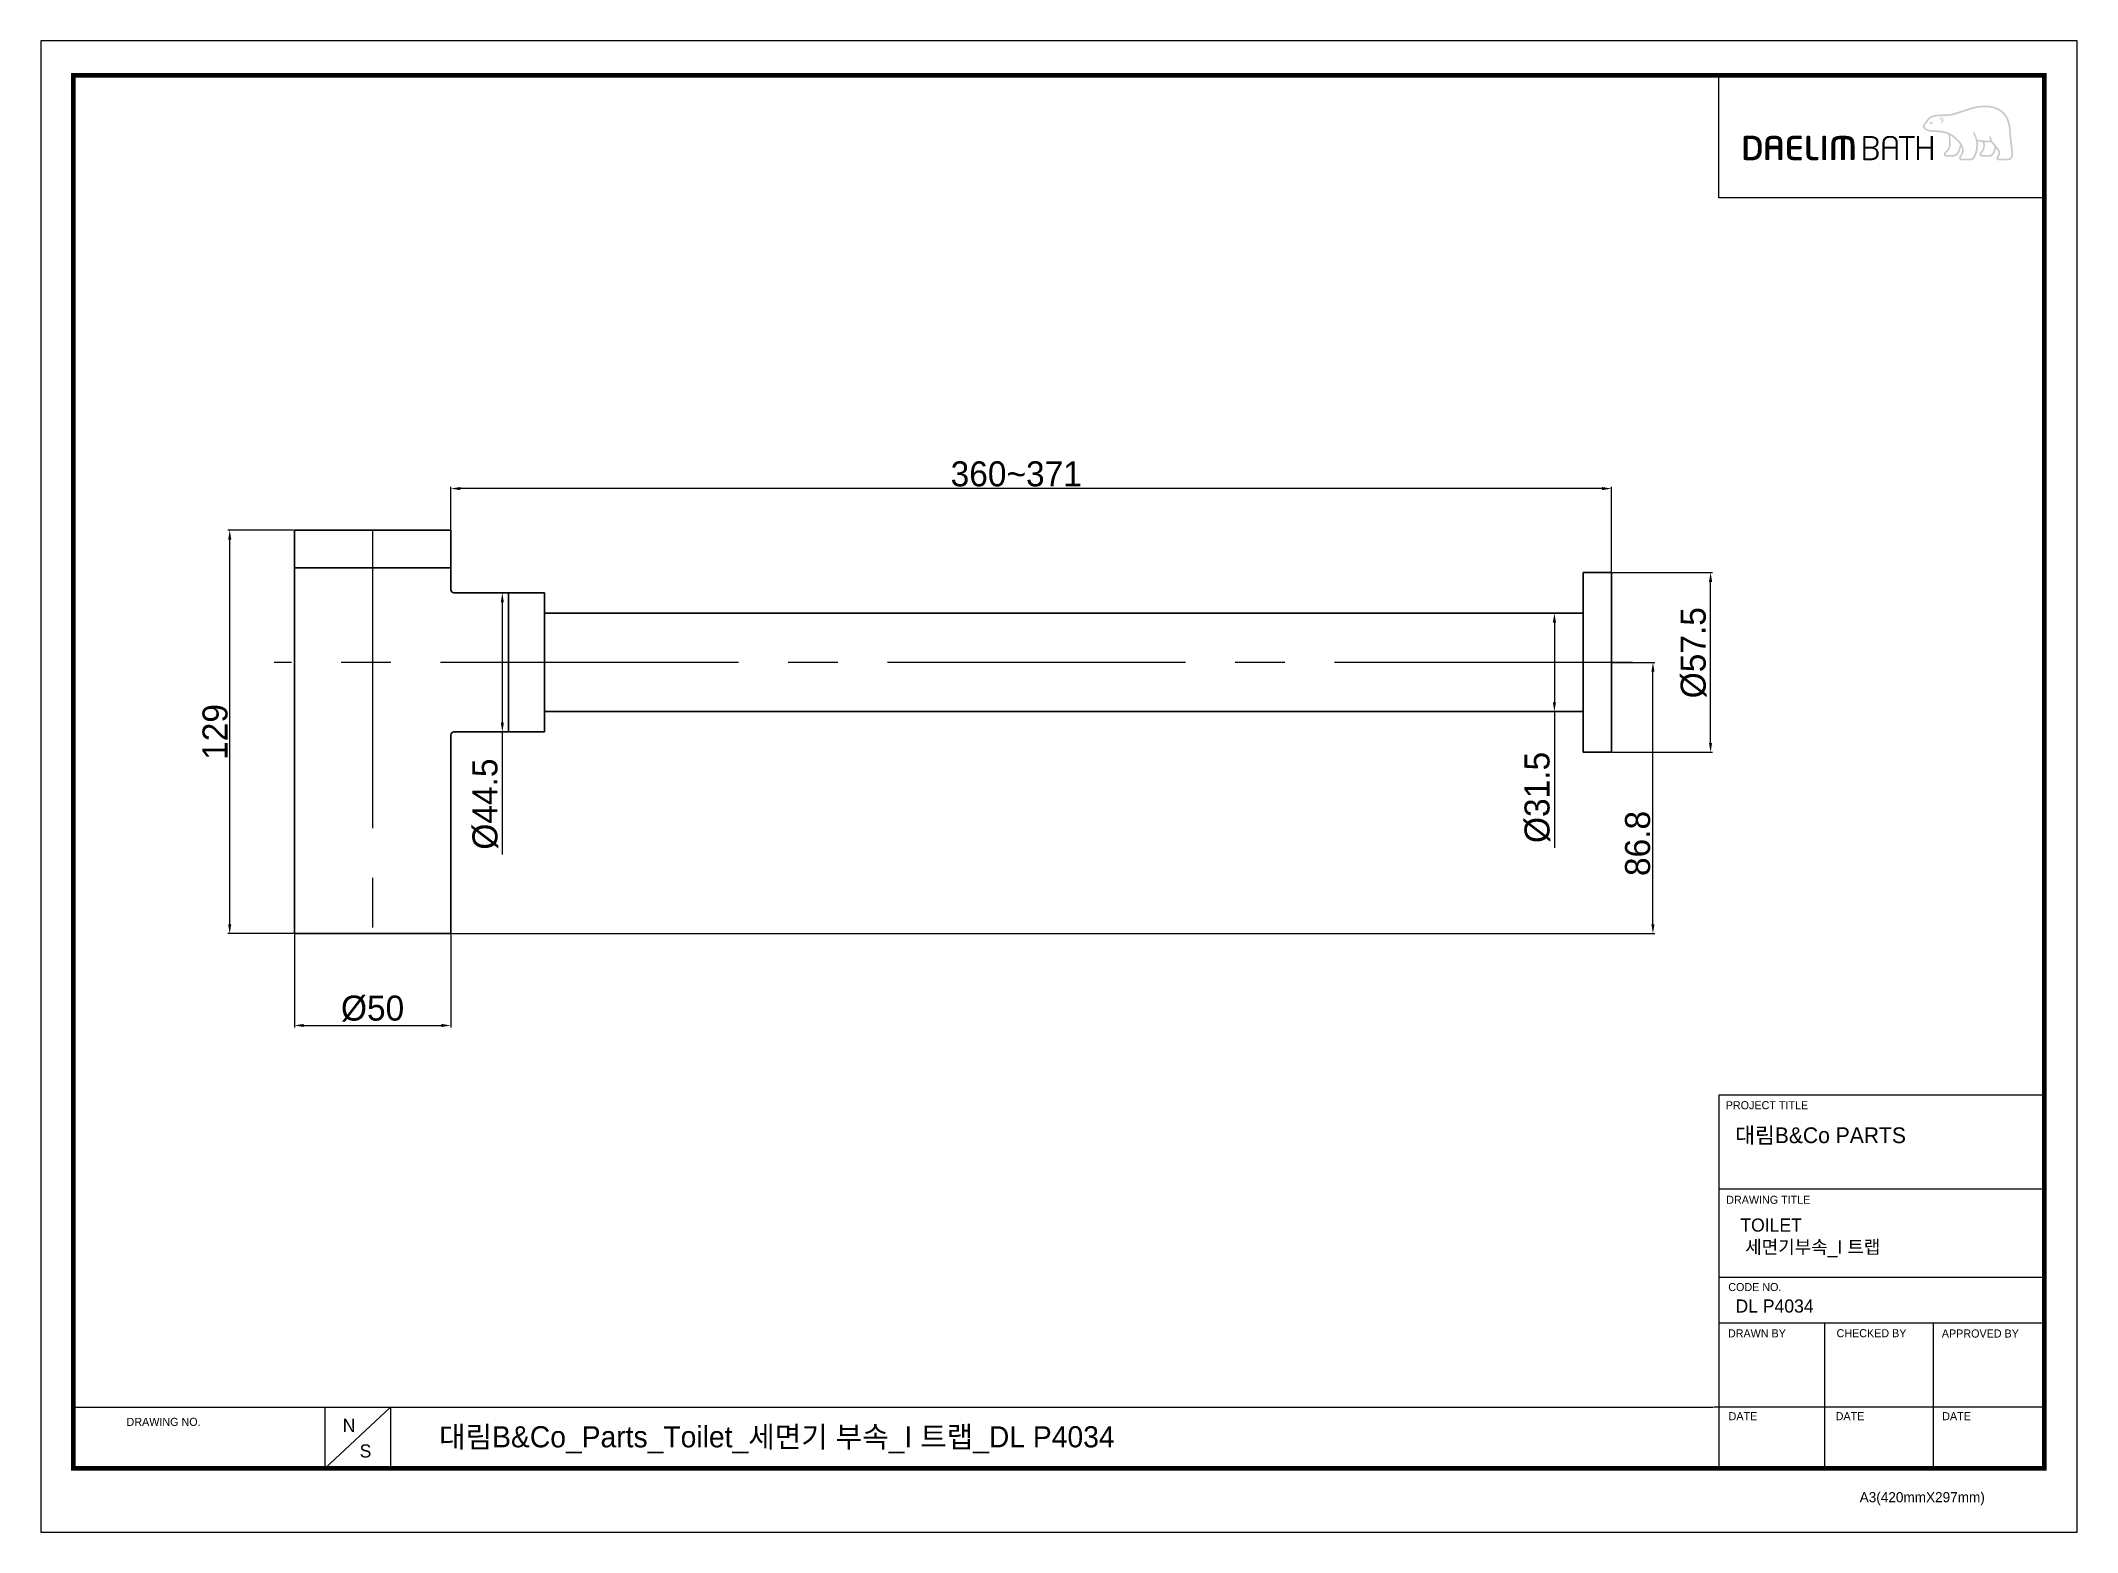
# Model space of a CAD drawing. Extents: x 0 to 651, y 0 to 477.
import ezdxf

# ---------------------------------------------------------------- set-up
doc = ezdxf.new("R2010")
doc.units = 0
doc.header["$LTSCALE"] = 10
doc.header["$MEASUREMENT"] = 0
doc.header["$PDMODE"] = 3
doc.header["$PDSIZE"] = -10
doc.linetypes.add('CENTER2', pattern=[28.575, 19.05, -3.175, 3.175, -3.175])
doc.layers.get('0').update_dxf_attribs({"linetype": 'CONTINUOUS'})
doc.layers.get('DEFPOINTS').update_dxf_attribs({"linetype": 'CONTINUOUS'})
doc.layers.add('\\M+5CAB5\\M+5CFDF', color=3, linetype='CONTINUOUS', lineweight=30)
doc.styles.add('Daelim Dimension', font='')
doc.styles.get("Standard").update_dxf_attribs({"font": ''})
doc.styles.get('Daelim Dimension').set_extended_font_data('나눔고딕')
doc.styles.get('Standard').set_extended_font_data('GulimChe')
doc.dimstyles.new('0.5', dxfattribs={"dimtxt": 1.25, "dimasz": 0.8, "dimexe": 0.6, "dimexo": 0.25, "dimgap": 0.3, "dimtad": 1, "dimdec": 1, "dimdsep": 46, "dimtxsty": 'Standard', "dimcen": 2.5, "dimadec": 0, "dimazin": 0, "dimtfac": 1, "dimtdec": 1, "dimtmove": 0, "dimatfit": 3, "dimfxl": 0, "dimarcsym": 0})

msp = doc.modelspace()

# ---------------------------------------------------------------- texts
at = {"color": 5, "ltscale": 40, "style": 'Daelim Dimension'}
for s, height, p in [('PROJECT TITLE', 2.569, (538.63, 135.3)), ('DRAWING TITLE', 2.569, (538.79, 105.06)), ('CODE NO.', 2.569, (539.44, 77.14)), ('DRAWN BY', 2.569, (539.34, 62.33)), ('CHECKED BY', 2.569, (574.05, 62.38)), ('APPROVED BY', 2.569, (607.71, 62.29)), ('DRAWING NO.', 2.569, (27.44, 34.03)), ('DATE', 2.569, (539.54, 35.85)), ('DATE', 2.569, (573.77, 35.85)), ('DATE', 2.569, (607.83, 35.85)), ('A3(420mmX297mm)', 3.2424, (581.45, 9.61))]:
    msp.add_text(s, height=height, dxfattribs=at).set_placement(p)
at = {"attachment_point": 1, "style": 'Daelim Dimension'}
for s, insert, char_height, width in [('대림B&Co PARTS', (541.68, 129.49), 5.036, 80.9399), (' TOILET\\P  세면기부속_I 트랩 ', (541.73, 100.35), 4.2041, 70.7511), ('DL P4034', (541.73, 74.46), 4.204, 70.7511), ('N', (96.53, 36.29), 4.2, 5.8673), ('S', (101.94, 28.11), 4.2, 5.8673)]:
    msp.add_mtext(s, dxfattribs=dict(at, insert=insert, char_height=char_height, width=width))
at = {"color": 2, "insert": (127.34, 33.92), "char_height": 6.7566, "width": 323.1285, "attachment_point": 1, "style": 'Daelim Dimension'}
msp.add_mtext('대림B&Co_Parts_Toilet_세면기 부속_I 트랩_DL P4034', dxfattribs=at)

# ---------------------------------------------------------------- blocks, each defined once
blk = doc.blocks.new('*D3')
at = {"layer": '\\M+5CAB5\\M+5CFDF', "color": 0, "lineweight": -2, "transparency": 16777216}
for p, q in [((81.08, 191.19), (81.08, 161.48)), ((131.08, 191.19), (131.08, 161.48)), ((84.08, 162.08), (128.08, 162.08))]:
    blk.add_line(p, q, dxfattribs=at)
at = {"layer": '\\M+5CAB5\\M+5CFDF', "color": 0, "transparency": 16777216}
for points in [[(84.08, 162.58), (84.08, 161.58), (81.08, 162.08)], [(128.08, 162.58), (128.08, 161.58), (131.08, 162.08)]]:
    blk.add_solid(points, dxfattribs=at)
at = {"layer": 'DEFPOINTS', "color": 0, "transparency": 16777216}
for p in [(81.08, 191.44), (131.08, 191.44), (131.08, 162.08)]:
    blk.add_point(p, dxfattribs=at)
at = {"layer": '\\M+5CAB5\\M+5CFDF', "color": 7, "lineweight": -2, "transparency": 16777216, "insert": (106.08, 167.49), "char_height": 8, "attachment_point": 5, "style": 'Daelim Dimension'}
blk.add_mtext('%%C50', dxfattribs=at)
blk = doc.blocks.new('*D0')
at = {"layer": '\\M+5CAB5\\M+5CFDF', "color": 0, "lineweight": -2, "transparency": 16777216}
for p, q in [((142.23, 300.44), (148.15, 300.44)), ((147.55, 297.44), (147.55, 258.94)), ((142.23, 255.94), (148.15, 255.94)), ((147.55, 255.94), (147.55, 216.79))]:
    blk.add_line(p, q, dxfattribs=at)
at = {"layer": '\\M+5CAB5\\M+5CFDF', "color": 0, "transparency": 16777216}
for points in [[(147.05, 297.44), (148.05, 297.44), (147.55, 300.44)], [(147.05, 258.94), (148.05, 258.94), (147.55, 255.94)]]:
    blk.add_solid(points, dxfattribs=at)
at = {"layer": 'DEFPOINTS', "color": 0, "transparency": 16777216}
for p in [(141.98, 300.44), (141.98, 255.94), (147.55, 255.94)]:
    blk.add_point(p, dxfattribs=at)
at = {"layer": '\\M+5CAB5\\M+5CFDF', "color": 7, "lineweight": -2, "transparency": 16777216, "insert": (142.14, 232.88), "char_height": 8, "attachment_point": 5, "rotation": 90, "style": 'Daelim Dimension'}
blk.add_mtext('%%C44.5', dxfattribs=at)
blk = doc.blocks.new('*D1')
at = {"layer": '\\M+5CAB5\\M+5CFDF', "color": 0, "lineweight": -2, "transparency": 16777216}
for p, q in [((483.83, 293.94), (484.46, 293.94)), ((483.86, 290.94), (483.86, 265.44)), ((483.86, 262.44), (483.86, 218.92)), ((484.11, 262.44), (484.46, 262.44))]:
    blk.add_line(p, q, dxfattribs=at)
at = {"layer": '\\M+5CAB5\\M+5CFDF', "color": 0, "transparency": 16777216}
for points in [[(483.36, 290.94), (484.36, 290.94), (483.86, 293.94)], [(483.36, 265.44), (484.36, 265.44), (483.86, 262.44)]]:
    blk.add_solid(points, dxfattribs=at)
at = {"layer": 'DEFPOINTS', "color": 0, "transparency": 16777216}
for p in [(483.58, 293.94), (483.86, 262.44), (483.86, 262.44)]:
    blk.add_point(p, dxfattribs=at)
at = {"layer": '\\M+5CAB5\\M+5CFDF', "color": 7, "lineweight": -2, "transparency": 16777216, "insert": (478.45, 235), "char_height": 8, "attachment_point": 5, "rotation": 90, "style": 'Daelim Dimension'}
blk.add_mtext('%%C31.5', dxfattribs=at)
blk = doc.blocks.new('*D2')
at = {"layer": '\\M+5CAB5\\M+5CFDF', "color": 0, "lineweight": -2, "transparency": 16777216}
for p, q in [((131.08, 320.69), (131.08, 334.37)), ((499.08, 333.77), (134.08, 333.77)), ((502.08, 307.19), (502.08, 334.37))]:
    blk.add_line(p, q, dxfattribs=at)
at = {"layer": '\\M+5CAB5\\M+5CFDF', "color": 0, "transparency": 16777216}
for points in [[(134.08, 334.27), (134.08, 333.27), (131.08, 333.77)], [(499.08, 334.27), (499.08, 333.27), (502.08, 333.77)]]:
    blk.add_solid(points, dxfattribs=at)
at = {"layer": 'DEFPOINTS', "color": 0, "transparency": 16777216}
for p in [(131.08, 333.77), (131.08, 320.44), (502.08, 306.94)]:
    blk.add_point(p, dxfattribs=at)
at = {"layer": '\\M+5CAB5\\M+5CFDF', "color": 7, "lineweight": -2, "transparency": 16777216, "insert": (311.83, 338.43), "char_height": 8, "attachment_point": 5, "style": 'Daelim Dimension'}
blk.add_mtext('360~371', dxfattribs=at)
blk = doc.blocks.new('*D4')
at = {"layer": '\\M+5CAB5\\M+5CFDF', "color": 0, "lineweight": -2, "transparency": 16777216}
for p, q in [((80.83, 320.44), (59.82, 320.44)), ((60.42, 194.44), (60.42, 317.44)), ((80.83, 191.44), (59.82, 191.44))]:
    blk.add_line(p, q, dxfattribs=at)
at = {"layer": '\\M+5CAB5\\M+5CFDF', "color": 0, "transparency": 16777216}
for points in [[(59.92, 317.44), (60.92, 317.44), (60.42, 320.44)], [(59.92, 194.44), (60.92, 194.44), (60.42, 191.44)]]:
    blk.add_solid(points, dxfattribs=at)
at = {"layer": 'DEFPOINTS', "color": 0, "transparency": 16777216}
for p in [(60.42, 320.44), (81.08, 320.44), (81.08, 191.44)]:
    blk.add_point(p, dxfattribs=at)
at = {"layer": '\\M+5CAB5\\M+5CFDF', "color": 7, "lineweight": -2, "transparency": 16777216, "insert": (55.76, 255.94), "char_height": 8, "attachment_point": 5, "rotation": 90, "style": 'Daelim Dimension'}
blk.add_mtext('129', dxfattribs=at)
blk = doc.blocks.new('*D5')
at = {"layer": '\\M+5CAB5\\M+5CFDF', "color": 0, "lineweight": -2, "transparency": 16777216}
for p, q in [((502.33, 278.19), (515.96, 278.19)), ((515.36, 194.44), (515.36, 275.19)), ((131.33, 191.44), (515.96, 191.44))]:
    blk.add_line(p, q, dxfattribs=at)
at = {"layer": '\\M+5CAB5\\M+5CFDF', "color": 0, "transparency": 16777216}
for points in [[(514.86, 275.19), (515.86, 275.19), (515.36, 278.19)], [(514.86, 194.44), (515.86, 194.44), (515.36, 191.44)]]:
    blk.add_solid(points, dxfattribs=at)
at = {"layer": 'DEFPOINTS', "color": 0, "transparency": 16777216}
for p in [(502.08, 278.19), (515.36, 278.19), (131.08, 191.44)]:
    blk.add_point(p, dxfattribs=at)
at = {"layer": '\\M+5CAB5\\M+5CFDF', "color": 7, "lineweight": -2, "transparency": 16777216, "insert": (510.5, 220.28), "char_height": 8, "attachment_point": 5, "rotation": 90, "style": 'Daelim Dimension'}
blk.add_mtext('86.8', dxfattribs=at)
blk = doc.blocks.new('*D6')
at = {"layer": '\\M+5CAB5\\M+5CFDF', "color": 0, "lineweight": -2, "transparency": 16777216}
for p, q in [((502.33, 306.94), (534.38, 306.94)), ((533.78, 252.44), (533.78, 303.94)), ((502.33, 249.44), (534.38, 249.44))]:
    blk.add_line(p, q, dxfattribs=at)
at = {"layer": '\\M+5CAB5\\M+5CFDF', "color": 0, "transparency": 16777216}
for points in [[(533.28, 303.94), (534.28, 303.94), (533.78, 306.94)], [(533.28, 252.44), (534.28, 252.44), (533.78, 249.44)]]:
    blk.add_solid(points, dxfattribs=at)
at = {"layer": 'DEFPOINTS', "color": 0, "transparency": 16777216}
for p in [(502.08, 306.94), (533.78, 306.94), (502.08, 249.44)]:
    blk.add_point(p, dxfattribs=at)
at = {"layer": '\\M+5CAB5\\M+5CFDF', "color": 7, "lineweight": -2, "transparency": 16777216, "insert": (528.37, 281.28), "char_height": 8, "attachment_point": 5, "rotation": 90, "style": 'Daelim Dimension'}
blk.add_mtext('%%C57.5', dxfattribs=at)

# ---------------------------------------------------------------- dimensions: what is measured, and where the dimension line sits
at = {"layer": '\\M+5CAB5\\M+5CFDF', "color": 5, "lineweight": -2}
for base, p1, p2, angle, text, picture, middle in [((131.08, 333.77), (502.08, 306.94), (131.08, 320.44), 180, '360~<>', '*D2', (311.83, 333.77)), ((533.78, 306.94), (502.08, 249.44), (502.08, 306.94), 270, '%%C<>', '*D6', (533.78, 281.28)), ((147.55, 255.94), (141.98, 300.44), (141.98, 255.94), 90, '%%C<>', '*D0', (147.55, 232.88)), ((483.86, 262.44), (483.58, 293.94), (483.86, 262.44), 270, '%%C<>', '*D1', (483.86, 235))]:
    dim = msp.add_linear_dim(base=base, p1=p1, p2=p2, angle=angle, text=text, dimstyle='0.5', override={"dimtxt": 8, "dimasz": 3, "dimtxsty": 'Daelim Dimension', "dimclrt": 7}, dxfattribs=at)
    dim.commit()
    dim.dimension.update_dxf_attribs({"geometry": picture, "text_midpoint": middle, "dimtype": 128})
dim = msp.add_linear_dim(base=(60.42, 320.44), p1=(81.08, 191.44), p2=(81.08, 320.44), angle=270, dimstyle='0.5', override={"dimtxt": 8, "dimasz": 3, "dimtxsty": 'Daelim Dimension', "dimclrt": 7}, dxfattribs=at)
dim.commit()
dim.dimension.update_dxf_attribs({"geometry": '*D4', "text_midpoint": (55.76, 255.94)})
dim = msp.add_linear_dim(base=(515.35753441, 278.18709564), p1=(131.07517624, 191.43709564), p2=(502.07517624, 278.18709564), angle=270, dimstyle='0.5', override={"dimtxt": 8, "dimasz": 3, "dimtxsty": 'Daelim Dimension', "dimclrt": 7}, dxfattribs=at)
dim.commit()
dim.dimension.update_dxf_attribs({"geometry": '*D5', "text_midpoint": (515.35753441, 220.28105164), "dimtype": 128})
dim = msp.add_linear_dim(base=(131.08, 162.08), p1=(81.08, 191.44), p2=(131.08, 191.44), text='%%C<>', dimstyle='0.5', override={"dimtxt": 8, "dimasz": 3, "dimtxsty": 'Daelim Dimension', "dimclrt": 7}, dxfattribs=at)
dim.commit()
dim.dimension.update_dxf_attribs({"geometry": '*D3', "text_midpoint": (106.08, 167.49)})

# ---------------------------------------------------------------- hatches: boundary and pattern name
h = msp.add_hatch(color=5)
edge = h.paths.add_edge_path()
edge.add_spline(control_points=[(627.75, 453.86), (625.41, 456.48), (621.77, 456.51), (619.13, 456.07)], knot_values=[4, 4, 4, 4, 5, 5, 5, 5], degree=3, periodic=0)
edge.add_spline(control_points=[(619.13, 456.07), (617.52, 455.81), (615.95, 455.27), (614.45, 454.76)], knot_values=[5, 5, 5, 5, 6, 6, 6, 6], degree=3, periodic=0)
edge.add_spline(control_points=[(614.45, 454.76), (613.2, 454.33), (611.89, 453.89), (610.59, 453.61)], knot_values=[6, 6, 6, 6, 7, 7, 7, 7], degree=3, periodic=0)
edge.add_spline(control_points=[(610.59, 453.61), (609.69, 453.42), (608.55, 453.41), (607.55, 453.41)], knot_values=[7, 7, 7, 7, 8, 8, 8, 8], degree=3, periodic=0)
edge.add_spline(control_points=[(607.55, 453.41), (607.55, 453.41), (606.59, 453.39), (606.59, 453.39)], knot_values=[8.00001, 8.00001, 8.00001, 8.00001, 9, 9, 9, 9], degree=3, periodic=0)
edge.add_spline(control_points=[(606.59, 453.39), (604.71, 453.34), (603.42, 452.69), (602.78, 451.45)], knot_values=[9, 9, 9, 9, 10, 10, 10, 10], degree=3, periodic=0)
edge.add_spline(control_points=[(602.78, 451.45), (602.78, 451.45), (602.75, 451.4), (602.75, 451.4)], knot_values=[10.00001, 10.00001, 10.00001, 10.00001, 11, 11, 11, 11], degree=3, periodic=0)
edge.add_spline(control_points=[(602.75, 451.4), (602.64, 451.22), (602.5, 451.06), (602.34, 450.91)], knot_values=[11, 11, 11, 11, 12, 12, 12, 12], degree=3, periodic=0)
edge.add_spline(control_points=[(602.34, 450.91), (602.16, 450.74), (601.99, 450.57), (601.86, 450.34)], knot_values=[12, 12, 12, 12, 13, 13, 13, 13], degree=3, periodic=0)
edge.add_spline(control_points=[(601.86, 450.34), (601.62, 449.92), (601.6, 449.49), (601.8, 449.1)], knot_values=[13, 13, 13, 13, 14, 14, 14, 14], degree=3, periodic=0)
edge.add_spline(control_points=[(601.8, 449.1), (602.21, 448.34), (603.35, 447.94), (604.03, 447.89), (604.03, 447.89), (605.04, 447.82), (605.04, 447.82)], knot_values=[14, 14, 14, 14, 15, 15, 15, 16, 16, 16, 16], degree=3, periodic=0)
edge.add_spline(control_points=[(605.04, 447.82), (606.11, 447.76), (607.46, 447.68), (608.25, 447.54)], knot_values=[16, 16, 16, 16, 17, 17, 17, 17], degree=3, periodic=0)
edge.add_spline(control_points=[(608.25, 447.54), (608.76, 447.45), (609.24, 447.29), (609.69, 447.09)], knot_values=[17, 17, 17, 17, 18, 18, 18, 18], degree=3, periodic=0)
edge.add_spline(control_points=[(609.69, 447.09), (609.72, 447.04), (610.12, 445.57), (610.03, 443.95)], knot_values=[18, 18, 18, 18, 19, 19, 19, 19], degree=3, periodic=0)
edge.add_spline(control_points=[(610.03, 443.95), (609.97, 442.46), (609.31, 441.95), (608.85, 441.57)], knot_values=[19, 19, 19, 19, 20, 20, 20, 20], degree=3, periodic=0)
edge.add_spline(control_points=[(608.85, 441.57), (608.84, 441.57), (608.39, 441.21), (608.36, 440.77)], knot_values=[20, 20, 20, 20, 21, 21, 21, 21], degree=3, periodic=0)
edge.add_spline(control_points=[(608.36, 440.77), (608.33, 440.54), (608.4, 440.32), (608.54, 440.18)], knot_values=[21, 21, 21, 21, 22, 22, 22, 22], degree=3, periodic=0)
edge.add_spline(control_points=[(608.54, 440.18), (608.7, 440.01), (608.93, 439.92), (609.23, 439.92), (609.23, 439.92), (611.28, 439.92), (611.28, 439.92)], knot_values=[22, 22, 22, 22, 23, 23, 23, 24, 24, 24, 24], degree=3, periodic=0)
edge.add_spline(control_points=[(611.28, 439.92), (612.95, 439.92), (613.66, 441.88), (613.84, 443.25)], knot_values=[24, 24, 24, 24, 25, 25, 25, 25], degree=3, periodic=0)
edge.add_spline(control_points=[(613.84, 443.25), (614.33, 442.27), (614.32, 441.16), (613.69, 440.46)], knot_values=[25, 25, 25, 25, 26, 26, 26, 26], degree=3, periodic=0)
edge.add_spline(control_points=[(613.69, 440.46), (613.69, 440.46), (613.15, 439.96), (613.21, 439.47)], knot_values=[26.00001, 26.00001, 26.00001, 26.00001, 27, 27, 27, 27], degree=3, periodic=0)
edge.add_spline(control_points=[(613.21, 439.47), (613.26, 438.96), (613.68, 438.76), (614.03, 438.76), (614.03, 438.76), (616.94, 438.76), (616.94, 438.76)], knot_values=[27, 27, 27, 27, 28, 28, 28, 29, 29, 29, 29], degree=3, periodic=0)
edge.add_spline(control_points=[(616.94, 438.76), (617.45, 438.76), (617.86, 438.99), (618.13, 439.44)], knot_values=[29, 29, 29, 29, 30, 30, 30, 30], degree=3, periodic=0)
edge.add_spline(control_points=[(618.13, 439.44), (619.32, 441.4), (619.38, 443.33), (619.13, 444.83)], knot_values=[30, 30, 30, 30, 31, 31, 31, 31], degree=3, periodic=0)
edge.add_spline(control_points=[(619.13, 444.83), (619.48, 444.76), (620.07, 444.65), (620.8, 444.57)], knot_values=[31, 31, 31, 31, 32, 32, 32, 32], degree=3, periodic=0)
edge.add_spline(control_points=[(620.8, 444.57), (620.84, 444.36), (620.92, 443.91), (620.92, 443.91)], knot_values=[32, 32, 32, 32, 33, 33, 33, 33], degree=3, periodic=0)
edge.add_spline(control_points=[(620.92, 443.91), (620.94, 443.73), (620.94, 443.58), (620.94, 443.43)], knot_values=[33, 33, 33, 33, 34, 34, 34, 34], degree=3, periodic=0)
edge.add_spline(control_points=[(620.94, 443.43), (620.94, 442.3), (620.44, 441.81), (620.16, 441.54)], knot_values=[34, 34, 34, 34, 35, 35, 35, 35], degree=3, periodic=0)
edge.add_spline(control_points=[(620.16, 441.54), (620.15, 441.53), (619.77, 441.15), (619.72, 440.82)], knot_values=[35, 35, 35, 35, 36, 36, 36, 36], degree=3, periodic=0)
edge.add_spline(control_points=[(619.72, 440.82), (619.72, 440.82), (619.64, 440.48), (619.93, 440.18)], knot_values=[36.00001, 36.00001, 36.00001, 36.00001, 37, 37, 37, 37], degree=3, periodic=0)
edge.add_spline(control_points=[(619.93, 440.18), (620.1, 440.02), (620.36, 439.92), (620.7, 439.92), (620.7, 439.92), (622.96, 439.92), (622.96, 439.92)], knot_values=[37, 37, 37, 37, 38, 38, 38, 39, 39, 39, 39], degree=3, periodic=0)
edge.add_spline(control_points=[(622.96, 439.92), (624.4, 439.92), (624.85, 441.71), (624.99, 442.63)], knot_values=[39, 39, 39, 39, 40, 40, 40, 40], degree=3, periodic=0)
edge.add_spline(control_points=[(624.99, 442.63), (625.25, 442.3), (625.54, 441.91), (625.72, 441.54)], knot_values=[40, 40, 40, 40, 41, 41, 41, 41], degree=3, periodic=0)
edge.add_spline(control_points=[(625.72, 441.54), (625.84, 441.28), (625.86, 441), (625.77, 440.73)], knot_values=[41, 41, 41, 41, 42, 42, 42, 42], degree=3, periodic=0)
edge.add_spline(control_points=[(625.77, 440.73), (625.62, 440.25), (625.01, 439.91), (625.14, 439.34)], knot_values=[42, 42, 42, 42, 43, 43, 43, 43], degree=3, periodic=0)
edge.add_spline(control_points=[(625.14, 439.34), (625.24, 438.89), (625.61, 438.76), (626, 438.76), (626, 438.76), (628.9, 438.76), (628.9, 438.76)], knot_values=[43, 43, 43, 43, 44, 44, 44, 45, 45, 45, 45], degree=3, periodic=0)
edge.add_spline(control_points=[(628.9, 438.76), (628.92, 438.76), (629.5, 438.75), (629.97, 439.25)], knot_values=[45, 45, 45, 45, 46, 46, 46, 46], degree=3, periodic=0)
edge.add_spline(control_points=[(629.97, 439.25), (630.4, 439.72), (630.57, 440.41), (630.47, 441.38)], knot_values=[46, 46, 46, 46, 47, 47, 47, 47], degree=3, periodic=0)
edge.add_spline(control_points=[(630.47, 441.38), (630.47, 441.38), (630.03, 445.18), (630.03, 445.18)], knot_values=[0, 0, 0, 0, 1, 1, 1, 1], degree=3, periodic=0)
edge.add_spline(control_points=[(630.03, 445.18), (629.87, 446.28), (629.84, 446.87), (629.82, 447.46), (629.82, 447.46), (629.71, 448.95), (629.71, 448.95)], knot_values=[1, 1, 1, 1, 2, 2, 2, 3, 3, 3, 3], degree=3, periodic=0)
edge.add_spline(control_points=[(629.71, 448.95), (629.49, 451), (628.83, 452.65), (627.75, 453.86)], knot_values=[3, 3, 3, 3, 4, 4, 4, 4], degree=3, periodic=0)
edge = h.paths.add_edge_path(flags=16)
edge.add_spline(control_points=[(610.71, 453.07), (612.05, 453.35), (613.37, 453.8), (614.63, 454.24)], knot_values=[31, 31, 31, 31, 32, 32, 32, 32], degree=3, periodic=0)
edge.add_spline(control_points=[(614.63, 454.24), (616.11, 454.74), (617.65, 455.27), (619.22, 455.53)], knot_values=[32, 32, 32, 32, 33, 33, 33, 33], degree=3, periodic=0)
edge.add_spline(control_points=[(619.22, 455.53), (621.73, 455.94), (625.17, 455.92), (627.33, 453.49)], knot_values=[33, 33, 33, 33, 34, 34, 34, 34], degree=3, periodic=0)
edge.add_spline(control_points=[(627.33, 453.49), (628.33, 452.37), (628.95, 450.82), (629.15, 448.9), (629.15, 448.9), (629.26, 447.43), (629.26, 447.43)], knot_values=[34, 34, 34, 34, 35, 35, 35, 36, 36, 36, 36], degree=3, periodic=0)
edge.add_spline(control_points=[(629.26, 447.43), (629.29, 446.84), (629.32, 446.23), (629.48, 445.1), (629.48, 445.1), (629.91, 441.32), (629.91, 441.32)], knot_values=[36, 36, 36, 36, 37, 37, 37, 38, 38, 38, 38], degree=3, periodic=0)
edge.add_spline(control_points=[(629.91, 441.32), (629.99, 440.54), (629.86, 439.97), (629.57, 439.63)], knot_values=[38, 38, 38, 38, 39, 39, 39, 39], degree=3, periodic=0)
edge.add_spline(control_points=[(629.57, 439.63), (629.28, 439.32), (628.92, 439.31), (628.9, 439.31), (628.9, 439.31), (626.05, 439.31), (626.05, 439.31)], knot_values=[0, 0, 0, 0, 1, 1, 1, 2, 2, 2, 2], degree=3, periodic=0)
edge.add_spline(control_points=[(626.05, 439.31), (625.87, 439.31), (625.74, 439.39), (625.74, 439.59)], knot_values=[2, 2, 2, 2, 3, 3, 3, 3], degree=3, periodic=0)
edge.add_spline(control_points=[(625.74, 439.59), (625.74, 439.89), (626.12, 440.13), (626.26, 440.52)], knot_values=[3, 3, 3, 3, 4, 4, 4, 4], degree=3, periodic=0)
edge.add_spline(control_points=[(626.26, 440.52), (626.42, 440.93), (626.4, 441.38), (626.22, 441.78)], knot_values=[4, 4, 4, 4, 5, 5, 5, 5], degree=3, periodic=0)
edge.add_spline(control_points=[(626.22, 441.78), (625.88, 442.49), (625.38, 443.06), (624.89, 443.6)], knot_values=[5, 5, 5, 5, 6, 6, 6, 6], degree=3, periodic=0)
edge.add_spline(control_points=[(624.89, 443.6), (624.2, 444.38), (623.46, 445.13), (623.41, 446.19)], knot_values=[6, 6, 6, 6, 7, 7, 7, 7], degree=3, periodic=0)
edge.add_spline(control_points=[(623.41, 446.19), (623.39, 446.35), (623.33, 446.5), (623.17, 446.49)], knot_values=[7, 7, 7, 7, 8, 8, 8, 8], degree=3, periodic=0)
edge.add_spline(control_points=[(623.17, 446.49), (623.02, 446.48), (622.92, 446.35), (622.92, 446.15)], knot_values=[8, 8, 8, 8, 9, 9, 9, 9], degree=3, periodic=0)
edge.add_spline(control_points=[(622.92, 446.15), (622.96, 445.74), (623.07, 445.37), (623.2, 445.03)], knot_values=[9, 9, 9, 9, 10, 10, 10, 10], degree=3, periodic=0)
edge.add_spline(control_points=[(623.2, 445.03), (621.33, 444.95), (619.44, 445.33), (618.99, 445.42)], knot_values=[10, 10, 10, 10, 11, 11, 11, 11], degree=3, periodic=0)
edge.add_spline(control_points=[(618.99, 445.42), (618.66, 446.76), (618.12, 447.63), (618.12, 447.65)], knot_values=[11, 11, 11, 11, 12, 12, 12, 12], degree=3, periodic=0)
edge.add_spline(control_points=[(618.12, 447.65), (618.03, 447.79), (617.89, 447.83), (617.78, 447.77)], knot_values=[12, 12, 12, 12, 13, 13, 13, 13], degree=3, periodic=0)
edge.add_spline(control_points=[(617.78, 447.77), (617.67, 447.7), (617.65, 447.54), (617.73, 447.41)], knot_values=[13, 13, 13, 13, 14, 14, 14, 14], degree=3, periodic=0)
edge.add_spline(control_points=[(617.73, 447.41), (617.75, 447.37), (619.99, 443.58), (617.66, 439.72)], knot_values=[14, 14, 14, 14, 15, 15, 15, 15], degree=3, periodic=0)
edge.add_spline(control_points=[(617.66, 439.72), (617.49, 439.44), (617.26, 439.31), (616.94, 439.31), (616.94, 439.31), (614.04, 439.31), (614.04, 439.31)], knot_values=[15, 15, 15, 15, 16, 16, 16, 17, 17, 17, 17], degree=3, periodic=0)
edge.add_spline(control_points=[(614.04, 439.31), (613.92, 439.31), (613.75, 439.4), (613.75, 439.59)], knot_values=[17, 17, 17, 17, 18, 18, 18, 18], degree=3, periodic=0)
edge.add_spline(control_points=[(613.75, 439.59), (613.75, 439.79), (614.03, 440.09), (614.03, 440.09)], knot_values=[18, 18, 18, 18, 19, 19, 19, 19], degree=3, periodic=0)
edge.add_spline(control_points=[(614.03, 440.09), (615.19, 441.4), (614.6, 443.42), (613.48, 444.77)], knot_values=[19, 19, 19, 19, 20, 20, 20, 20], degree=3, periodic=0)
edge.add_spline(control_points=[(613.48, 444.77), (612.39, 446.06), (610.61, 447.69), (608.35, 448.09)], knot_values=[20, 20, 20, 20, 21, 21, 21, 21], degree=3, periodic=0)
edge.add_spline(control_points=[(608.35, 448.09), (607.53, 448.24), (606.16, 448.32), (605.07, 448.38), (605.07, 448.38), (604.07, 448.44), (604.07, 448.44)], knot_values=[21, 21, 21, 21, 22, 22, 22, 23, 23, 23, 23], degree=3, periodic=0)
edge.add_spline(control_points=[(604.07, 448.44), (603.51, 448.48), (602.59, 448.82), (602.3, 449.36)], knot_values=[23, 23, 23, 23, 24, 24, 24, 24], degree=3, periodic=0)
edge.add_spline(control_points=[(602.3, 449.36), (602.18, 449.58), (602.19, 449.81), (602.35, 450.06)], knot_values=[24, 24, 24, 24, 25, 25, 25, 25], degree=3, periodic=0)
edge.add_spline(control_points=[(602.35, 450.06), (602.45, 450.23), (602.59, 450.37), (602.74, 450.52)], knot_values=[25, 25, 25, 25, 26, 26, 26, 26], degree=3, periodic=0)
edge.add_spline(control_points=[(602.74, 450.52), (602.91, 450.7), (603.09, 450.88), (603.23, 451.13)], knot_values=[26, 26, 26, 26, 27, 27, 27, 27], degree=3, periodic=0)
edge.add_spline(control_points=[(603.23, 451.13), (603.23, 451.13), (603.27, 451.2), (603.27, 451.2)], knot_values=[27.00001, 27.00001, 27.00001, 27.00001, 28, 28, 28, 28], degree=3, periodic=0)
edge.add_spline(control_points=[(603.27, 451.2), (603.83, 452.25), (604.93, 452.79), (606.61, 452.84)], knot_values=[28, 28, 28, 28, 29, 29, 29, 29], degree=3, periodic=0)
edge.add_spline(control_points=[(606.61, 452.84), (606.61, 452.84), (607.55, 452.85), (607.55, 452.85)], knot_values=[29.00001, 29.00001, 29.00001, 29.00001, 30, 30, 30, 30], degree=3, periodic=0)
edge.add_spline(control_points=[(607.55, 452.85), (608.57, 452.85), (609.75, 452.86), (610.71, 453.07)], knot_values=[30, 30, 30, 30, 31, 31, 31, 31], degree=3, periodic=0)
edge = h.paths.add_edge_path(flags=0)
edge.add_spline(control_points=[(607.95, 452.28), (608.14, 452.14), (608.27, 451.92), (608.24, 451.66)], knot_values=[8, 8, 8, 8, 9, 9, 9, 9], degree=3, periodic=0)
edge.add_spline(control_points=[(608.24, 451.66), (608.2, 451.29), (607.88, 450.89), (607.63, 450.76)], knot_values=[7, 7, 7, 7, 8, 8, 8, 8], degree=3, periodic=0)
edge.add_spline(control_points=[(607.63, 450.76), (607.55, 450.73), (607.44, 450.75), (607.4, 450.83)], knot_values=[6, 6, 6, 6, 7, 7, 7, 7], degree=3, periodic=0)
edge.add_spline(control_points=[(607.4, 450.83), (607.36, 450.92), (607.41, 451.02), (607.5, 451.07)], knot_values=[5, 5, 5, 5, 6, 6, 6, 6], degree=3, periodic=0)
edge.add_spline(control_points=[(607.5, 451.07), (607.63, 451.15), (607.84, 451.42), (607.86, 451.65)], knot_values=[4, 4, 4, 4, 5, 5, 5, 5], degree=3, periodic=0)
edge.add_spline(control_points=[(607.86, 451.65), (607.88, 451.79), (607.84, 451.91), (607.72, 451.99)], knot_values=[3, 3, 3, 3, 4, 4, 4, 4], degree=3, periodic=0)
edge.add_spline(control_points=[(607.72, 451.99), (607.42, 452.2), (607.08, 451.78), (607.04, 451.75)], knot_values=[2, 2, 2, 2, 3, 3, 3, 3], degree=3, periodic=0)
edge.add_spline(control_points=[(607.04, 451.75), (606.98, 451.68), (606.87, 451.66), (606.81, 451.72)], knot_values=[1, 1, 1, 1, 2, 2, 2, 2], degree=3, periodic=0)
edge.add_spline(control_points=[(606.81, 451.72), (606.73, 451.78), (606.74, 451.9), (606.81, 451.97)], knot_values=[0, 0, 0, 0, 1, 1, 1, 1], degree=3, periodic=0)
edge.add_spline(control_points=[(606.81, 451.97), (606.99, 452.17), (607.5, 452.6), (607.95, 452.28)], knot_values=[9, 9, 9, 9, 10, 10, 10, 10], degree=3, periodic=0)
edge = h.paths.add_edge_path(flags=16)
edge.add_spline(control_points=[(610.56, 443.92), (610.61, 445.09), (610.44, 446.17), (610.31, 446.76), (610.31, 446.76), (612.14, 445.72), (613.47, 443.85)], knot_values=[5, 5, 5, 5, 6, 6, 6, 7, 7, 7, 7], degree=3, periodic=0)
edge.add_spline(control_points=[(613.47, 443.85), (613.37, 443.06), (612.92, 440.45), (611.28, 440.45), (611.28, 440.45), (609.23, 440.45), (609.23, 440.45)], knot_values=[0, 0, 0, 0, 1, 1, 1, 2, 2, 2, 2], degree=3, periodic=0)
edge.add_spline(control_points=[(609.23, 440.45), (609.08, 440.45), (608.9, 440.57), (608.9, 440.77)], knot_values=[2, 2, 2, 2, 3, 3, 3, 3], degree=3, periodic=0)
edge.add_spline(control_points=[(608.9, 440.77), (608.9, 440.96), (609.16, 441.16), (609.18, 441.17)], knot_values=[3, 3, 3, 3, 4, 4, 4, 4], degree=3, periodic=0)
edge.add_spline(control_points=[(609.18, 441.17), (609.69, 441.58), (610.47, 442.21), (610.56, 443.92)], knot_values=[4, 4, 4, 4, 5, 5, 5, 5], degree=3, periodic=0)
edge = h.paths.add_edge_path(flags=0)
edge.add_spline(control_points=[(604.82, 450.88), (604.82, 450.88), (604.89, 450.85), (604.79, 450.74)], knot_values=[1.00001, 1.00001, 1.00001, 1.00001, 2, 2, 2, 2], degree=3, periodic=0)
edge.add_spline(control_points=[(604.79, 450.74), (604.55, 450.39), (604.3, 450.32), (604.3, 450.32)], knot_values=[2, 2, 2, 2, 2.99999, 2.99999, 2.99999, 2.99999], degree=3, periodic=0)
edge.add_spline(control_points=[(604.3, 450.32), (604.3, 450.32), (604.11, 450.25), (604.01, 450.38)], knot_values=[3.00001, 3.00001, 3.00001, 3.00001, 4, 4, 4, 4], degree=3, periodic=0)
edge.add_spline(control_points=[(604.01, 450.38), (603.8, 450.62), (603.79, 450.76), (603.79, 450.76), (603.79, 450.76), (603.77, 450.87), (603.87, 450.89)], knot_values=[4, 4, 4, 4, 5, 5, 5, 6, 6, 6, 6], degree=3, periodic=0)
edge.add_spline(control_points=[(604.82, 450.88), (604.3, 451.08), (603.87, 450.89), (603.87, 450.89)], knot_values=[0.00001, 0.00001, 0.00001, 0.00001, 1, 1, 1, 1], degree=3, periodic=0)
edge = h.paths.add_edge_path(flags=16)
edge.add_spline(control_points=[(621.36, 444.53), (622, 444.48), (622.8, 444.45), (623.48, 444.49)], knot_values=[6, 6, 6, 6, 7, 7, 7, 7], degree=3, periodic=0)
edge.add_spline(control_points=[(623.48, 444.49), (623.74, 444.08), (624.18, 443.56), (624.51, 443.18)], knot_values=[7, 7, 7, 7, 8, 8, 8, 8], degree=3, periodic=0)
edge.add_spline(control_points=[(624.51, 443.18), (624.51, 443.15), (624.33, 440.45), (622.96, 440.45)], knot_values=[9, 9, 9, 9, 10, 10, 10, 10], degree=3, periodic=0)
edge.add_spline(control_points=[(622.96, 440.45), (622.96, 440.45), (620.63, 440.45), (620.63, 440.45)], knot_values=[0, 0, 0, 0, 1, 1, 1, 1], degree=3, periodic=0)
edge.add_spline(control_points=[(620.63, 440.45), (620.45, 440.45), (620.32, 440.59), (620.32, 440.77)], knot_values=[1, 1, 1, 1, 2, 2, 2, 2], degree=3, periodic=0)
edge.add_spline(control_points=[(620.32, 440.77), (620.32, 440.94), (620.51, 441.15), (620.52, 441.16)], knot_values=[2, 2, 2, 2, 3, 3, 3, 3], degree=3, periodic=0)
edge.add_spline(control_points=[(620.52, 441.16), (621, 441.62), (621.48, 442.25), (621.48, 443.42)], knot_values=[3, 3, 3, 3, 4, 4, 4, 4], degree=3, periodic=0)
edge.add_spline(control_points=[(621.48, 443.42), (621.48, 443.59), (621.47, 443.77), (621.45, 443.96)], knot_values=[4, 4, 4, 4, 5, 5, 5, 5], degree=3, periodic=0)
edge.add_spline(control_points=[(621.45, 443.96), (621.45, 443.96), (621.39, 444.3), (621.36, 444.53)], knot_values=[5.00001, 5.00001, 5.00001, 5.00001, 6, 6, 6, 6], degree=3, periodic=0)
h = msp.add_hatch(color=5)
edge = h.paths.add_edge_path()
edge.add_spline(control_points=[(550.13, 443.38), (550.13, 445.52), (548.99, 446.66), (546.83, 446.66)], knot_values=[7, 7, 7, 7, 8, 8, 8, 8], degree=3, periodic=0)
edge.add_spline(control_points=[(546.83, 446.66), (546.04, 446.66), (545.03, 446.61), (544.71, 446.56)], knot_values=[0, 0, 0, 0, 1, 1, 1, 1], degree=3, periodic=0)
edge.add_spline(control_points=[(544.71, 446.56), (544.5, 446.52), (544.37, 446.37), (544.37, 446.17), (544.37, 446.17), (544.37, 439.23), (544.37, 439.23)], knot_values=[1, 1, 1, 1, 2, 2, 2, 3, 3, 3, 3], degree=3, periodic=0)
edge.add_spline(control_points=[(544.37, 439.23), (544.37, 439.01), (544.5, 438.87), (544.72, 438.82)], knot_values=[3, 3, 3, 3, 4, 4, 4, 4], degree=3, periodic=0)
edge.add_spline(control_points=[(544.72, 438.82), (545.03, 438.78), (546.03, 438.73), (546.83, 438.73)], knot_values=[4, 4, 4, 4, 5, 5, 5, 5], degree=3, periodic=0)
edge.add_spline(control_points=[(546.83, 438.73), (548.99, 438.73), (550.13, 439.87), (550.13, 442.01), (550.13, 442.01), (550.13, 443.38), (550.13, 443.38)], knot_values=[5, 5, 5, 5, 6, 6, 6, 7, 7, 7, 7], degree=3, periodic=0)
edge = h.paths.add_edge_path(flags=16)
edge.add_spline(control_points=[(546.82, 445.59), (548.26, 445.59), (548.9, 444.9), (548.9, 443.38), (548.9, 443.38), (548.9, 443.04), (548.9, 442.7)], knot_values=[4, 4, 4, 4, 5, 5, 5, 5.5, 5.5, 5.5, 5.5], degree=3, periodic=0)
edge.add_spline(control_points=[(548.9, 442.7), (548.9, 442.35), (548.9, 442.01), (548.9, 442.01)], knot_values=[5.5, 5.5, 5.5, 5.5, 6, 6, 6, 6], degree=3, periodic=0)
edge.add_spline(control_points=[(548.9, 442.01), (548.9, 440.52), (548.22, 439.8), (546.83, 439.8)], knot_values=[0, 0, 0, 0, 1, 1, 1, 1], degree=3, periodic=0)
edge.add_spline(control_points=[(546.83, 439.8), (546.83, 439.8), (545.87, 439.81), (545.62, 439.82), (545.62, 439.82), (545.62, 445.53), (545.62, 445.53)], knot_values=[1.00001, 1.00001, 1.00001, 1.00001, 2, 2, 2, 3, 3, 3, 3], degree=3, periodic=0)
edge.add_spline(control_points=[(545.62, 445.53), (546.12, 445.58), (546.82, 445.59), (546.82, 445.59)], knot_values=[3, 3, 3, 3, 4, 4, 4, 4], degree=3, periodic=0)
h = msp.add_hatch(color=5)
edge = h.paths.add_edge_path()
edge.add_spline(control_points=[(556.71, 444.42), (556.71, 445.97), (555.97, 446.66), (554.31, 446.66)], knot_values=[13, 13, 13, 13, 14, 14, 14, 14], degree=3, periodic=0)
edge.add_spline(control_points=[(554.31, 446.66), (554.31, 446.66), (553.71, 446.66), (553.71, 446.66)], knot_values=[0.00001, 0.00001, 0.00001, 0.00001, 1, 1, 1, 1], degree=3, periodic=0)
edge.add_spline(control_points=[(553.71, 446.66), (552.05, 446.66), (551.32, 445.97), (551.32, 444.42), (551.32, 444.42), (551.32, 439.14), (551.32, 439.14)], knot_values=[1, 1, 1, 1, 2, 2, 2, 3, 3, 3, 3], degree=3, periodic=0)
edge.add_spline(control_points=[(551.32, 439.14), (551.32, 438.95), (551.47, 438.8), (551.65, 438.8)], knot_values=[3, 3, 3, 3, 4, 4, 4, 4], degree=3, periodic=0)
edge.add_spline(control_points=[(551.65, 438.8), (551.65, 438.8), (552.23, 438.8), (552.23, 438.8)], knot_values=[4.00001, 4.00001, 4.00001, 4.00001, 5, 5, 5, 5], degree=3, periodic=0)
edge.add_spline(control_points=[(552.23, 438.8), (552.42, 438.8), (552.56, 438.98), (552.56, 439.14), (552.56, 439.14), (552.56, 439.9), (552.56, 440.68)], knot_values=[5, 5, 5, 5, 6, 6, 6, 6.5, 6.5, 6.5, 6.5], degree=3, periodic=0)
edge.add_spline(control_points=[(552.56, 440.68), (552.56, 441.45), (552.56, 442.24), (552.56, 442.31), (552.56, 442.31), (555.48, 442.31), (555.48, 442.31)], knot_values=[6.5, 6.5, 6.5, 6.5, 7, 7, 7, 8, 8, 8, 8], degree=3, periodic=0)
edge.add_spline(control_points=[(555.48, 442.31), (555.48, 442.18), (555.48, 439.14), (555.48, 439.14)], knot_values=[8, 8, 8, 8, 9, 9, 9, 9], degree=3, periodic=0)
edge.add_spline(control_points=[(555.48, 439.14), (555.48, 438.95), (555.63, 438.8), (555.8, 438.8)], knot_values=[9, 9, 9, 9, 10, 10, 10, 10], degree=3, periodic=0)
edge.add_spline(control_points=[(555.8, 438.8), (555.8, 438.8), (556.38, 438.8), (556.38, 438.8)], knot_values=[10.00001, 10.00001, 10.00001, 10.00001, 11, 11, 11, 11], degree=3, periodic=0)
edge.add_spline(control_points=[(556.38, 438.8), (556.58, 438.8), (556.71, 438.99), (556.71, 439.14), (556.71, 439.14), (556.71, 444.42), (556.71, 444.42)], knot_values=[11, 11, 11, 11, 12, 12, 12, 13, 13, 13, 13], degree=3, periodic=0)
edge = h.paths.add_edge_path(flags=16)
edge.add_spline(control_points=[(552.56, 444.42), (552.56, 445.4), (552.84, 445.57), (553.71, 445.57)], knot_values=[2, 2, 2, 2, 3, 3, 3, 3], degree=3, periodic=0)
edge.add_spline(control_points=[(553.71, 445.57), (553.71, 445.57), (554.31, 445.57), (554.31, 445.57)], knot_values=[3.00001, 3.00001, 3.00001, 3.00001, 4, 4, 4, 4], degree=3, periodic=0)
edge.add_spline(control_points=[(554.31, 445.57), (555.19, 445.57), (555.48, 445.4), (555.48, 444.42)], knot_values=[4, 4, 4, 4, 5, 5, 5, 5], degree=3, periodic=0)
edge.add_spline(control_points=[(555.48, 444.42), (555.48, 444.42), (555.48, 443.49), (555.48, 443.39)], knot_values=[5.00001, 5.00001, 5.00001, 5.00001, 6, 6, 6, 6], degree=3, periodic=0)
edge.add_spline(control_points=[(555.48, 443.39), (555.48, 443.39), (552.56, 443.39), (552.56, 443.39)], knot_values=[0, 0, 0, 0, 1, 1, 1, 1], degree=3, periodic=0)
edge.add_spline(control_points=[(552.56, 443.39), (552.56, 443.49), (552.56, 444.42), (552.56, 444.42)], knot_values=[1, 1, 1, 1, 2, 2, 2, 2], degree=3, periodic=0)
h = msp.add_hatch(color=5)
edge = h.paths.add_edge_path()
edge.add_spline(control_points=[(559.49, 443.38), (559.49, 443.48), (559.49, 444.64), (559.49, 444.64)], knot_values=[14, 14, 14, 14, 15, 15, 15, 15], degree=3, periodic=0)
edge.add_spline(control_points=[(559.49, 444.64), (559.49, 445.23), (559.49, 445.55), (560.63, 445.55), (560.63, 445.55), (561.2, 445.55), (561.77, 445.54)], knot_values=[15, 15, 15, 15, 16, 16, 16, 16.5, 16.5, 16.5, 16.5], degree=3, periodic=0)
edge.add_spline(control_points=[(561.77, 445.54), (562.34, 445.54), (562.91, 445.54), (562.91, 445.54), (562.91, 445.54), (562.91, 445.8), (562.91, 446.06)], knot_values=[16.5, 16.5, 16.5, 16.5, 17, 17, 17, 17.5, 17.5, 17.5, 17.5], degree=3, periodic=0)
edge.add_spline(control_points=[(562.91, 446.06), (562.91, 446.32), (562.91, 446.57), (562.91, 446.57)], knot_values=[17.5, 17.5, 17.5, 17.5, 18, 18, 18, 18], degree=3, periodic=0)
edge.add_spline(control_points=[(562.91, 446.57), (562.91, 446.57), (562.68, 446.6), (562.68, 446.6)], knot_values=[18.00001, 18.00001, 18.00001, 18.00001, 19, 19, 19, 19], degree=3, periodic=0)
edge.add_spline(control_points=[(562.68, 446.6), (562.22, 446.63), (561.2, 446.66), (560.62, 446.66)], knot_values=[19, 19, 19, 19, 20, 20, 20, 20], degree=3, periodic=0)
edge.add_spline(control_points=[(560.62, 446.66), (559.01, 446.66), (558.24, 446), (558.24, 444.64)], knot_values=[20, 20, 20, 20, 21, 21, 21, 21], degree=3, periodic=0)
edge.add_spline(control_points=[(558.24, 444.64), (558.24, 444.64), (558.24, 440.75), (558.24, 440.75)], knot_values=[0, 0, 0, 0, 1, 1, 1, 1], degree=3, periodic=0)
edge.add_spline(control_points=[(558.24, 440.75), (558.24, 439.39), (559.01, 438.73), (560.62, 438.73)], knot_values=[1, 1, 1, 1, 2, 2, 2, 2], degree=3, periodic=0)
edge.add_spline(control_points=[(560.62, 438.73), (561.33, 438.73), (562.29, 438.74), (562.68, 438.78)], knot_values=[2, 2, 2, 2, 3, 3, 3, 3], degree=3, periodic=0)
edge.add_spline(control_points=[(562.68, 438.78), (562.68, 438.78), (562.85, 438.8), (562.85, 438.8)], knot_values=[3.00001, 3.00001, 3.00001, 3.00001, 3.99999, 3.99999, 3.99999, 3.99999], degree=3, periodic=0)
edge.add_spline(control_points=[(562.85, 438.8), (562.85, 438.8), (562.85, 438.8), (562.85, 438.8), (562.85, 438.8), (562.91, 438.8), (562.91, 438.8)], knot_values=[3.99999, 3.99999, 3.99999, 3.99999, 4, 4, 4, 4.99999, 4.99999, 4.99999, 4.99999], degree=3, periodic=0)
edge.add_spline(control_points=[(562.91, 438.8), (562.91, 438.8), (562.91, 438.8), (562.91, 438.8), (562.91, 438.8), (562.91, 439.06), (562.91, 439.32)], knot_values=[4.99999, 4.99999, 4.99999, 4.99999, 5.25, 5.25, 5.25, 5.5, 5.5, 5.5, 5.5], degree=3, periodic=0)
edge.add_spline(control_points=[(562.91, 439.32), (562.91, 439.58), (562.91, 439.85), (562.91, 439.85), (562.91, 439.85), (560.63, 439.85), (560.63, 439.85)], knot_values=[5.5, 5.5, 5.5, 5.5, 6, 6, 6, 7, 7, 7, 7], degree=3, periodic=0)
edge.add_spline(control_points=[(560.63, 439.85), (559.49, 439.85), (559.49, 440.16), (559.49, 440.75), (559.49, 440.75), (559.49, 442.2), (559.49, 442.31)], knot_values=[7, 7, 7, 7, 8, 8, 8, 9, 9, 9, 9], degree=3, periodic=0)
edge.add_spline(control_points=[(559.49, 442.31), (559.6, 442.31), (562.56, 442.31), (562.56, 442.31)], knot_values=[9, 9, 9, 9, 10, 10, 10, 10], degree=3, periodic=0)
edge.add_spline(control_points=[(562.56, 442.31), (562.75, 442.31), (562.91, 442.46), (562.91, 442.64)], knot_values=[10, 10, 10, 10, 11, 11, 11, 11], degree=3, periodic=0)
edge.add_spline(control_points=[(562.91, 442.64), (562.91, 442.64), (562.91, 443.03), (562.91, 443.03)], knot_values=[11.00001, 11.00001, 11.00001, 11.00001, 12, 12, 12, 12], degree=3, periodic=0)
edge.add_spline(control_points=[(562.91, 443.03), (562.91, 443.22), (562.75, 443.38), (562.56, 443.38), (562.56, 443.38), (559.6, 443.38), (559.49, 443.38)], knot_values=[12, 12, 12, 12, 13, 13, 13, 14, 14, 14, 14], degree=3, periodic=0)
h = msp.add_hatch(color=5)
edge = h.paths.add_edge_path()
edge.add_spline(control_points=[(566.7, 439.85), (565.63, 439.85), (565.63, 440.25), (565.63, 440.64), (565.63, 440.64), (565.63, 446.24), (565.63, 446.24)], knot_values=[9, 9, 9, 9, 10, 10, 10, 11, 11, 11, 11], degree=3, periodic=0)
edge.add_spline(control_points=[(565.63, 446.24), (565.63, 446.43), (565.47, 446.59), (565.28, 446.59)], knot_values=[11, 11, 11, 11, 12, 12, 12, 12], degree=3, periodic=0)
edge.add_spline(control_points=[(565.28, 446.59), (565.28, 446.59), (564.75, 446.59), (564.75, 446.59)], knot_values=[12.00001, 12.00001, 12.00001, 12.00001, 12.99999, 12.99999, 12.99999, 12.99999], degree=3, periodic=0)
edge.add_spline(control_points=[(564.75, 446.59), (564.56, 446.59), (564.39, 446.43), (564.39, 446.24), (564.39, 446.24), (564.39, 440.75), (564.39, 440.75)], knot_values=[0, 0, 0, 0, 1, 1, 1, 2, 2, 2, 2], degree=3, periodic=0)
edge.add_spline(control_points=[(564.39, 440.75), (564.39, 438.96), (565.62, 438.73), (566.69, 438.73)], knot_values=[2, 2, 2, 2, 3, 3, 3, 3], degree=3, periodic=0)
edge.add_spline(control_points=[(566.69, 438.73), (567.47, 438.73), (567.66, 438.76), (567.9, 438.8)], knot_values=[3, 3, 3, 3, 4, 4, 4, 4], degree=3, periodic=0)
edge.add_spline(control_points=[(567.9, 438.8), (567.9, 438.8), (568.03, 438.82), (568.03, 438.82)], knot_values=[4.00001, 4.00001, 4.00001, 4.00001, 4.99999, 4.99999, 4.99999, 4.99999], degree=3, periodic=0)
edge.add_spline(control_points=[(568.03, 438.82), (568.03, 438.82), (568.03, 438.82), (568.03, 438.82), (568.03, 438.82), (568.21, 438.85), (568.21, 438.85)], knot_values=[4.99999, 4.99999, 4.99999, 4.99999, 5.499995, 5.499995, 5.499995, 5.99999, 5.99999, 5.99999, 5.99999], degree=3, periodic=0)
edge.add_spline(control_points=[(568.21, 438.85), (568.21, 438.85), (568.21, 438.85), (568.21, 438.85), (568.21, 438.85), (568.27, 438.86), (568.27, 438.86)], knot_values=[5.99999, 5.99999, 5.99999, 5.99999, 6.499995, 6.499995, 6.499995, 6.99999, 6.99999, 6.99999, 6.99999], degree=3, periodic=0)
edge.add_spline(control_points=[(568.27, 438.86), (568.27, 438.86), (568.27, 438.86), (568.27, 438.86), (568.27, 438.86), (568.27, 439.11), (568.27, 439.35)], knot_values=[6.99999, 6.99999, 6.99999, 6.99999, 7.25, 7.25, 7.25, 7.5, 7.5, 7.5, 7.5], degree=3, periodic=0)
edge.add_spline(control_points=[(568.27, 439.35), (568.27, 439.6), (568.27, 439.85), (568.27, 439.85), (568.27, 439.85), (566.7, 439.85), (566.7, 439.85)], knot_values=[7.5, 7.5, 7.5, 7.5, 8, 8, 8, 9, 9, 9, 9], degree=3, periodic=0)
h = msp.add_hatch(color=5)
edge = h.paths.add_edge_path()
edge.add_spline(control_points=[(570.4, 438.8), (570.6, 438.8), (570.73, 438.98), (570.73, 439.14), (570.73, 439.14), (570.73, 446.25), (570.73, 446.25)], knot_values=[4, 4, 4, 4, 5, 5, 5, 6, 6, 6, 6], degree=3, periodic=0)
edge.add_spline(control_points=[(570.73, 446.25), (570.73, 446.44), (570.58, 446.59), (570.4, 446.59)], knot_values=[6, 6, 6, 6, 7, 7, 7, 7], degree=3, periodic=0)
edge.add_spline(control_points=[(570.4, 446.59), (570.4, 446.59), (569.82, 446.59), (569.82, 446.59)], knot_values=[7.00001, 7.00001, 7.00001, 7.00001, 7.99999, 7.99999, 7.99999, 7.99999], degree=3, periodic=0)
edge.add_spline(control_points=[(569.82, 446.59), (569.61, 446.59), (569.48, 446.42), (569.48, 446.25), (569.48, 446.25), (569.48, 439.14), (569.48, 439.14)], knot_values=[0, 0, 0, 0, 1, 1, 1, 2, 2, 2, 2], degree=3, periodic=0)
edge.add_spline(control_points=[(569.48, 439.14), (569.48, 438.95), (569.64, 438.8), (569.82, 438.8)], knot_values=[2, 2, 2, 2, 3, 3, 3, 3], degree=3, periodic=0)
edge.add_spline(control_points=[(569.82, 438.8), (569.82, 438.8), (570.4, 438.8), (570.4, 438.8)], knot_values=[3.00001, 3.00001, 3.00001, 3.00001, 4, 4, 4, 4], degree=3, periodic=0)
h = msp.add_hatch(color=5)
edge = h.paths.add_edge_path()
edge.add_spline(control_points=[(573.61, 443.42), (573.61, 445.29), (573.86, 445.47), (575.45, 445.48)], knot_values=[5, 5, 5, 5, 6, 6, 6, 6], degree=3, periodic=0)
edge.add_spline(control_points=[(575.45, 445.48), (575.45, 445.37), (575.45, 439.14), (575.45, 439.14)], knot_values=[6, 6, 6, 6, 7, 7, 7, 7], degree=3, periodic=0)
edge.add_spline(control_points=[(575.45, 439.14), (575.45, 438.94), (575.6, 438.8), (575.79, 438.8)], knot_values=[7, 7, 7, 7, 8, 8, 8, 8], degree=3, periodic=0)
edge.add_spline(control_points=[(575.79, 438.8), (575.79, 438.8), (576.36, 438.8), (576.36, 438.8)], knot_values=[8.00001, 8.00001, 8.00001, 8.00001, 9, 9, 9, 9], degree=3, periodic=0)
edge.add_spline(control_points=[(576.36, 438.8), (576.57, 438.8), (576.7, 438.98), (576.7, 439.14), (576.7, 439.14), (576.7, 445.34), (576.7, 445.47)], knot_values=[9, 9, 9, 9, 10, 10, 10, 11, 11, 11, 11], degree=3, periodic=0)
edge.add_spline(control_points=[(576.7, 445.47), (577.44, 445.46), (577.91, 445.39), (578.18, 445.12)], knot_values=[11, 11, 11, 11, 12, 12, 12, 12], degree=3, periodic=0)
edge.add_spline(control_points=[(578.18, 445.12), (578.48, 444.83), (578.53, 444.27), (578.53, 443.42), (578.53, 443.42), (578.53, 439.14), (578.53, 439.14)], knot_values=[12, 12, 12, 12, 13, 13, 13, 14, 14, 14, 14], degree=3, periodic=0)
edge.add_spline(control_points=[(578.53, 439.14), (578.53, 438.95), (578.69, 438.8), (578.87, 438.8)], knot_values=[14, 14, 14, 14, 15, 15, 15, 15], degree=3, periodic=0)
edge.add_spline(control_points=[(578.87, 438.8), (578.87, 438.8), (579.46, 438.8), (579.46, 438.8)], knot_values=[15.00001, 15.00001, 15.00001, 15.00001, 16, 16, 16, 16], degree=3, periodic=0)
edge.add_spline(control_points=[(579.46, 438.8), (579.65, 438.8), (579.79, 438.99), (579.79, 439.14), (579.79, 439.14), (579.79, 443.51), (579.79, 443.51)], knot_values=[16, 16, 16, 16, 17, 17, 17, 18, 18, 18, 18], degree=3, periodic=0)
edge.add_spline(control_points=[(579.79, 443.51), (579.79, 446.17), (578.9, 446.62), (576.08, 446.62)], knot_values=[18, 18, 18, 18, 19, 19, 19, 19], degree=3, periodic=0)
edge.add_spline(control_points=[(576.08, 446.62), (573.25, 446.62), (572.36, 446.17), (572.36, 443.51)], knot_values=[19, 19, 19, 19, 20, 20, 20, 20], degree=3, periodic=0)
edge.add_spline(control_points=[(572.36, 443.51), (572.36, 443.51), (572.36, 439.14), (572.36, 439.14)], knot_values=[0, 0, 0, 0, 1, 1, 1, 1], degree=3, periodic=0)
edge.add_spline(control_points=[(572.36, 439.14), (572.36, 438.95), (572.51, 438.8), (572.7, 438.8)], knot_values=[1, 1, 1, 1, 2, 2, 2, 2], degree=3, periodic=0)
edge.add_spline(control_points=[(572.7, 438.8), (572.7, 438.8), (573.28, 438.8), (573.28, 438.8)], knot_values=[2.00001, 2.00001, 2.00001, 2.00001, 3, 3, 3, 3], degree=3, periodic=0)
edge.add_spline(control_points=[(573.28, 438.8), (573.49, 438.8), (573.61, 438.98), (573.61, 439.14), (573.61, 439.14), (573.61, 443.42), (573.61, 443.42)], knot_values=[3, 3, 3, 3, 4, 4, 4, 5, 5, 5, 5], degree=3, periodic=0)
h = msp.add_hatch(color=5)
edge = h.paths.add_edge_path()
edge.add_spline(control_points=[(587.47, 444.63), (587.47, 445.4), (587.15, 445.86), (586.61, 446.15)], knot_values=[4, 4, 4, 4, 5, 5, 5, 5], degree=3, periodic=0)
edge.add_spline(control_points=[(586.61, 446.15), (586.08, 446.45), (585.31, 446.56), (584.48, 446.56)], knot_values=[5, 5, 5, 5, 6, 6, 6, 6], degree=3, periodic=0)
edge.add_spline(control_points=[(584.48, 446.56), (583.78, 446.56), (583.14, 446.52), (582.78, 446.47)], knot_values=[6, 6, 6, 6, 7, 7, 7, 7], degree=3, periodic=0)
edge.add_spline(control_points=[(582.78, 446.47), (582.69, 446.47), (582.65, 446.44), (582.62, 446.41)], knot_values=[7, 7, 7, 7, 8, 8, 8, 8], degree=3, periodic=0)
edge.add_spline(control_points=[(582.62, 446.41), (582.59, 446.38), (582.57, 446.33), (582.57, 446.22)], knot_values=[8, 8, 8, 8, 9, 9, 9, 9], degree=3, periodic=0)
edge.add_spline(control_points=[(582.57, 446.22), (582.57, 446.22), (582.57, 439.1), (582.57, 439.1)], knot_values=[9, 9, 9, 9, 10, 10, 10, 10], degree=3, periodic=0)
edge.add_spline(control_points=[(582.57, 439.1), (582.57, 438.97), (582.59, 438.91), (582.61, 438.89)], knot_values=[10, 10, 10, 10, 11, 11, 11, 11], degree=3, periodic=0)
edge.add_spline(control_points=[(582.61, 438.89), (582.64, 438.87), (582.68, 438.84), (582.8, 438.82)], knot_values=[11, 11, 11, 11, 12, 12, 12, 12], degree=3, periodic=0)
edge.add_spline(control_points=[(582.8, 438.82), (583.19, 438.76), (583.83, 438.73), (584.53, 438.73)], knot_values=[12, 12, 12, 12, 13, 13, 13, 13], degree=3, periodic=0)
edge.add_spline(control_points=[(584.53, 438.73), (585.35, 438.72), (586.11, 438.85), (586.64, 439.16)], knot_values=[13, 13, 13, 13, 14, 14, 14, 14], degree=3, periodic=0)
edge.add_spline(control_points=[(586.64, 439.16), (587.18, 439.49), (587.51, 440), (587.51, 440.86)], knot_values=[14, 14, 14, 14, 15, 15, 15, 15], degree=3, periodic=0)
edge.add_spline(control_points=[(587.51, 440.86), (587.51, 440.86), (587.51, 441.05), (587.51, 441.05)], knot_values=[15, 15, 15, 15, 16, 16, 16, 16], degree=3, periodic=0)
edge.add_spline(control_points=[(587.51, 441.05), (587.51, 441.81), (587.1, 442.4), (586.41, 442.64)], knot_values=[16, 16, 16, 16, 17, 17, 17, 17], degree=3, periodic=0)
edge.add_spline(control_points=[(586.41, 442.64), (586.41, 442.64), (586.06, 442.78), (586.06, 442.78)], knot_values=[0, 0, 0, 0, 0.999982, 0.999982, 0.999982, 0.999982], degree=3, periodic=0)
edge.add_spline(control_points=[(586.06, 442.78), (586.06, 442.78), (586.41, 442.9), (586.41, 442.9)], knot_values=[1.000018, 1.000018, 1.000018, 1.000018, 2, 2, 2, 2], degree=3, periodic=0)
edge.add_spline(control_points=[(586.41, 442.9), (587.1, 443.18), (587.47, 443.71), (587.47, 444.46)], knot_values=[2, 2, 2, 2, 3, 3, 3, 3], degree=3, periodic=0)
edge.add_spline(control_points=[(587.47, 444.46), (587.47, 444.46), (587.47, 444.63), (587.47, 444.63)], knot_values=[3, 3, 3, 3, 4, 4, 4, 4], degree=3, periodic=0)
edge = h.paths.add_edge_path(flags=16)
edge.add_spline(control_points=[(583.27, 443.1), (583.27, 443.1), (583.27, 445.9), (583.27, 445.9)], knot_values=[8, 8, 8, 8, 9, 9, 9, 9], degree=3, periodic=0)
edge.add_spline(control_points=[(583.27, 445.9), (583.27, 445.9), (583.4, 445.9), (583.4, 445.9)], knot_values=[0, 0, 0, 0, 1, 1, 1, 1], degree=3, periodic=0)
edge.add_spline(control_points=[(583.4, 445.9), (583.7, 445.92), (584.1, 445.94), (584.48, 445.94)], knot_values=[1, 1, 1, 1, 2, 2, 2, 2], degree=3, periodic=0)
edge.add_spline(control_points=[(584.48, 445.94), (585.14, 445.94), (585.68, 445.88), (586.11, 445.69)], knot_values=[2, 2, 2, 2, 3, 3, 3, 3], degree=3, periodic=0)
edge.add_spline(control_points=[(586.11, 445.69), (586.52, 445.49), (586.78, 445.11), (586.78, 444.56)], knot_values=[3, 3, 3, 3, 4, 4, 4, 4], degree=3, periodic=0)
edge.add_spline(control_points=[(586.78, 444.56), (586.78, 444.56), (586.78, 444.53), (586.78, 444.53)], knot_values=[4, 4, 4, 4, 5, 5, 5, 5], degree=3, periodic=0)
edge.add_spline(control_points=[(586.78, 444.53), (586.78, 444.17), (586.68, 443.8), (586.41, 443.53)], knot_values=[5, 5, 5, 5, 6, 6, 6, 6], degree=3, periodic=0)
edge.add_spline(control_points=[(586.41, 443.53), (586.14, 443.26), (585.7, 443.1), (585.07, 443.1)], knot_values=[6, 6, 6, 6, 7, 7, 7, 7], degree=3, periodic=0)
edge.add_spline(control_points=[(585.07, 443.1), (585.07, 443.1), (583.27, 443.1), (583.27, 443.1)], knot_values=[7, 7, 7, 7, 8, 8, 8, 8], degree=3, periodic=0)
edge = h.paths.add_edge_path(flags=16)
edge.add_spline(control_points=[(583.27, 442.46), (583.27, 442.46), (585.07, 442.46), (585.07, 442.46)], knot_values=[5, 5, 5, 5, 6, 6, 6, 6], degree=3, periodic=0)
edge.add_spline(control_points=[(585.07, 442.46), (585.71, 442.46), (586.16, 442.3), (586.45, 442.01)], knot_values=[6, 6, 6, 6, 7, 7, 7, 7], degree=3, periodic=0)
edge.add_spline(control_points=[(586.45, 442.01), (586.73, 441.72), (586.82, 441.34), (586.82, 440.96)], knot_values=[7, 7, 7, 7, 8, 8, 8, 8], degree=3, periodic=0)
edge.add_spline(control_points=[(586.82, 440.96), (586.82, 440.96), (586.82, 440.94), (586.82, 440.94)], knot_values=[8, 8, 8, 8, 9, 9, 9, 9], degree=3, periodic=0)
edge.add_spline(control_points=[(586.82, 440.94), (586.82, 440.33), (586.58, 439.9), (586.17, 439.66)], knot_values=[0, 0, 0, 0, 1, 1, 1, 1], degree=3, periodic=0)
edge.add_spline(control_points=[(586.17, 439.66), (585.75, 439.42), (585.19, 439.36), (584.53, 439.36)], knot_values=[1, 1, 1, 1, 2, 2, 2, 2], degree=3, periodic=0)
edge.add_spline(control_points=[(584.53, 439.36), (584.15, 439.36), (583.75, 439.38), (583.4, 439.39)], knot_values=[2, 2, 2, 2, 3, 3, 3, 3], degree=3, periodic=0)
edge.add_spline(control_points=[(583.4, 439.39), (583.4, 439.39), (583.27, 439.4), (583.27, 439.4)], knot_values=[3.000017, 3.000017, 3.000017, 3.000017, 4, 4, 4, 4], degree=3, periodic=0)
edge.add_spline(control_points=[(583.27, 439.4), (583.27, 439.4), (583.27, 442.46), (583.27, 442.46)], knot_values=[4, 4, 4, 4, 5, 5, 5, 5], degree=3, periodic=0)
at = {"lineweight": 0}
h = msp.add_hatch(color=5, dxfattribs=at)
edge = h.paths.add_edge_path()
edge.add_line((591.45, 446.56), (590.91, 446.56))
edge.add_arc((590.79, 444.52), 2.05, 86.50065, 180.93788)
edge.add_line((588.74, 444.48), (588.74, 438.8))
edge.add_spline(control_points=[(588.74, 438.8), (588.86, 438.8), (589.19, 438.8), (589.44, 438.8)], knot_values=[6.126372, 6.126372, 6.126372, 6.126372, 6.631821, 6.631821, 6.631821, 6.631821], degree=3, periodic=0)
edge.add_spline(control_points=[(589.44, 438.8), (589.44, 439.77), (589.44, 442.46), (589.44, 442.46)], knot_values=[8.180194, 8.180194, 8.180194, 8.180194, 9, 9, 9, 9], degree=3, periodic=0)
edge.add_line((589.44, 442.46), (592.92, 442.46))
edge.add_spline(control_points=[(592.92, 442.46), (592.92, 442.46), (592.92, 439.77), (592.92, 438.8)], knot_values=[8.180194, 8.180194, 8.180194, 8.180194, 9, 9, 9, 9], degree=3, periodic=0)
edge.add_spline(control_points=[(592.92, 438.8), (593.17, 438.8), (593.5, 438.8), (593.62, 438.8)], knot_values=[6.126372, 6.126372, 6.126372, 6.126372, 6.631821, 6.631821, 6.631821, 6.631821], degree=3, periodic=0)
edge.add_line((593.62, 438.8), (593.62, 444.48))
edge.add_arc((591.57, 444.52), 2.05, 359.06212, 453.49935)
h.paths.add_polyline_path([(590.91, 445.95), (591.45, 445.95, -0.436008), (592.92, 444.44), (592.92, 443.08), (589.44, 443.08), (589.44, 444.44, -0.436008)], flags=16)
h = msp.add_hatch(color=5)
edge = h.paths.add_edge_path()
edge.add_spline(control_points=[(599.07, 445.96), (599.07, 445.96), (599.07, 446.43), (599.07, 446.43)], knot_values=[13.00001, 13.00001, 13.00001, 13.00001, 14, 14, 14, 14], degree=3, periodic=0)
edge.add_spline(control_points=[(599.07, 446.43), (599.06, 446.47), (599.06, 446.48), (599, 446.49)], knot_values=[14, 14, 14, 14, 15, 15, 15, 15], degree=3, periodic=0)
edge.add_spline(control_points=[(599, 446.49), (599, 446.49), (594.1, 446.49), (594.1, 446.49)], knot_values=[0, 0, 0, 0, 1, 1, 1, 1], degree=3, periodic=0)
edge.add_spline(control_points=[(594.1, 446.49), (594.05, 446.49), (594.03, 446.45), (594.03, 446.43)], knot_values=[1, 1, 1, 1, 2, 2, 2, 2], degree=3, periodic=0)
edge.add_spline(control_points=[(594.03, 446.43), (594.03, 446.43), (594.03, 445.96), (594.03, 445.96)], knot_values=[2.00001, 2.00001, 2.00001, 2.00001, 3, 3, 3, 3], degree=3, periodic=0)
edge.add_spline(control_points=[(594.03, 445.96), (594.03, 445.95), (594.03, 445.96), (594.04, 445.95)], knot_values=[3, 3, 3, 3, 4, 4, 4, 4], degree=3, periodic=0)
edge.add_spline(control_points=[(594.04, 445.95), (594.04, 445.94), (594.07, 445.93), (594.1, 445.93), (594.1, 445.93), (594.63, 445.93), (595.16, 445.93)], knot_values=[4, 4, 4, 4, 5, 5, 5, 5.5, 5.5, 5.5, 5.5], degree=3, periodic=0)
edge.add_spline(control_points=[(595.16, 445.93), (595.68, 445.93), (596.21, 445.93), (596.21, 445.93), (596.21, 445.93), (596.21, 438.88), (596.21, 438.88)], knot_values=[5.5, 5.5, 5.5, 5.5, 6, 6, 6, 7, 7, 7, 7], degree=3, periodic=0)
edge.add_spline(control_points=[(596.21, 438.88), (596.21, 438.82), (596.24, 438.8), (596.27, 438.8)], knot_values=[7, 7, 7, 7, 8, 8, 8, 8], degree=3, periodic=0)
edge.add_spline(control_points=[(596.27, 438.8), (596.27, 438.8), (596.85, 438.8), (596.85, 438.8)], knot_values=[8.00001, 8.00001, 8.00001, 8.00001, 9, 9, 9, 9], degree=3, periodic=0)
edge.add_spline(control_points=[(596.85, 438.8), (596.87, 438.8), (596.9, 438.83), (596.9, 438.88), (596.9, 438.88), (596.9, 440.64), (596.9, 442.41)], knot_values=[9, 9, 9, 9, 10, 10, 10, 10.5, 10.5, 10.5, 10.5], degree=3, periodic=0)
edge.add_spline(control_points=[(596.9, 442.41), (596.9, 444.17), (596.9, 445.93), (596.9, 445.93), (596.9, 445.93), (599, 445.93), (599, 445.93)], knot_values=[10.5, 10.5, 10.5, 10.5, 11, 11, 11, 12, 12, 12, 12], degree=3, periodic=0)
edge.add_spline(control_points=[(599, 445.93), (599.08, 445.94), (599.06, 445.95), (599.07, 445.96)], knot_values=[12, 12, 12, 12, 13, 13, 13, 13], degree=3, periodic=0)
h = msp.add_hatch(color=5)
edge = h.paths.add_edge_path()
edge.add_spline(control_points=[(604.76, 438.8), (604.79, 438.8), (604.83, 438.84), (604.83, 438.88), (604.83, 438.88), (604.83, 446.41), (604.83, 446.41)], knot_values=[17, 17, 17, 17, 18, 18, 18, 19, 19, 19, 19], degree=3, periodic=0)
edge.add_spline(control_points=[(604.83, 446.41), (604.83, 446.45), (604.79, 446.49), (604.76, 446.49)], knot_values=[19, 19, 19, 19, 20, 20, 20, 20], degree=3, periodic=0)
edge.add_spline(control_points=[(604.76, 446.49), (604.76, 446.49), (604.21, 446.49), (604.21, 446.49)], knot_values=[0.00001, 0.00001, 0.00001, 0.00001, 1, 1, 1, 1], degree=3, periodic=0)
edge.add_spline(control_points=[(604.21, 446.49), (604.18, 446.49), (604.13, 446.45), (604.13, 446.41), (604.13, 446.41), (604.13, 445.58), (604.13, 444.75)], knot_values=[1, 1, 1, 1, 2, 2, 2, 2.5, 2.5, 2.5, 2.5], degree=3, periodic=0)
edge.add_spline(control_points=[(604.13, 444.75), (604.13, 443.93), (604.13, 443.1), (604.13, 443.1), (604.13, 443.1), (603.2, 443.1), (602.28, 443.1)], knot_values=[2.5, 2.5, 2.5, 2.5, 3, 3, 3, 3.5, 3.5, 3.5, 3.5], degree=3, periodic=0)
edge.add_spline(control_points=[(602.28, 443.1), (601.36, 443.1), (600.43, 443.1), (600.43, 443.1), (600.43, 443.1), (600.43, 446.41), (600.43, 446.41)], knot_values=[3.5, 3.5, 3.5, 3.5, 4, 4, 4, 5, 5, 5, 5], degree=3, periodic=0)
edge.add_spline(control_points=[(600.43, 446.41), (600.43, 446.45), (600.39, 446.49), (600.35, 446.49)], knot_values=[5, 5, 5, 5, 6, 6, 6, 6], degree=3, periodic=0)
edge.add_spline(control_points=[(600.35, 446.49), (600.35, 446.49), (599.81, 446.49), (599.81, 446.49)], knot_values=[6.00001, 6.00001, 6.00001, 6.00001, 7, 7, 7, 7], degree=3, periodic=0)
edge.add_spline(control_points=[(599.81, 446.49), (599.77, 446.49), (599.73, 446.45), (599.73, 446.41), (599.73, 446.41), (599.73, 438.88), (599.73, 438.88)], knot_values=[7, 7, 7, 7, 8, 8, 8, 9, 9, 9, 9], degree=3, periodic=0)
edge.add_spline(control_points=[(599.73, 438.88), (599.73, 438.84), (599.77, 438.8), (599.81, 438.8)], knot_values=[9, 9, 9, 9, 10, 10, 10, 10], degree=3, periodic=0)
edge.add_spline(control_points=[(599.81, 438.8), (599.81, 438.8), (600.35, 438.8), (600.35, 438.8)], knot_values=[10.00001, 10.00001, 10.00001, 10.00001, 11, 11, 11, 11], degree=3, periodic=0)
edge.add_spline(control_points=[(600.35, 438.8), (600.39, 438.8), (600.43, 438.84), (600.43, 438.88), (600.43, 438.88), (600.43, 439.78), (600.43, 440.67)], knot_values=[11, 11, 11, 11, 12, 12, 12, 12.5, 12.5, 12.5, 12.5], degree=3, periodic=0)
edge.add_spline(control_points=[(600.43, 440.67), (600.43, 441.57), (600.43, 442.46), (600.43, 442.46), (600.43, 442.46), (601.36, 442.46), (602.28, 442.46)], knot_values=[12.5, 12.5, 12.5, 12.5, 13, 13, 13, 13.5, 13.5, 13.5, 13.5], degree=3, periodic=0)
edge.add_spline(control_points=[(602.28, 442.46), (603.2, 442.46), (604.13, 442.46), (604.13, 442.46), (604.13, 442.46), (604.13, 438.88), (604.13, 438.88)], knot_values=[13.5, 13.5, 13.5, 13.5, 14, 14, 14, 15, 15, 15, 15], degree=3, periodic=0)
edge.add_spline(control_points=[(604.13, 438.88), (604.13, 438.84), (604.18, 438.8), (604.21, 438.8)], knot_values=[15, 15, 15, 15, 16, 16, 16, 16], degree=3, periodic=0)
edge.add_spline(control_points=[(604.21, 438.8), (604.21, 438.8), (604.76, 438.8), (604.76, 438.8)], knot_values=[16.00001, 16.00001, 16.00001, 16.00001, 17, 17, 17, 17], degree=3, periodic=0)

# ---------------------------------------------------------------- linework, layer by layer
at = {"color": 5, "ltscale": 0.5}
for p, q in [((536.43, 426.74), (536.43, 465.92)), ((536.43, 139.83), (536.43, 19.8))]:
    msp.add_line(p, q, dxfattribs=at)
at = {"color": 5, "ltscale": 40}
for p, q in [((640.47, 426.74), (536.43, 426.74)), ((640.47, 139.83), (536.43, 139.83)), ((640.47, 109.75), (536.43, 109.75)), ((640.47, 109.75), (536.43, 109.75)), ((640.47, 81.46), (536.43, 81.46)), ((640.47, 81.46), (536.43, 81.46)), ((640.47, 66.87), (536.43, 66.87)), ((640.47, 66.87), (536.43, 66.87)), ((570.22, 66.87), (570.22, 20.42)), ((604.9, 66.87), (604.9, 20.42)), ((90.82, 39.97), (90.82, 20.35)), ((90.82, 39.97), (90.82, 20.35)), ((111.81, 39.97), (90.82, 20.35)), ((111.81, 39.97), (90.82, 20.35)), ((111.81, 39.97), (111.81, 20.35)), ((111.81, 39.97), (111.81, 20.35)), ((640.47, 40.04), (534.78, 40.04)), ((640.47, 40.04), (537.24, 40.04)), ((640.47, 20.42), (551.3, 20.42))]:
    msp.add_line(p, q, dxfattribs=at)
at = {"color": 1, "linetype": 'CENTER2', "ltscale": 0.5}
for p, q in [((106.08, 320.44), (106.08, 185.79)), ((508.83, 278.19), (74.65, 278.19))]:
    msp.add_line(p, q, dxfattribs=at)
at = {"color": 5}
msp.add_line((10.47, 39.97), (534.66, 39.97), dxfattribs=at)
at = {"ltscale": 0.5}
msp.add_line((10.47, 20.42), (10.47, 20.42), dxfattribs=at)
msp.add_lwpolyline([(0, 0), (651, 0), (651, 477), (0, 477)], close=True, dxfattribs=at)
at = {"color": 5, "linetype": 'ByBlock', "lineweight": 200, "const_width": 1.5}
msp.add_lwpolyline([(10.47, 20.42), (640.47, 20.42), (640.47, 465.92), (10.47, 465.92)], close=True, dxfattribs=at)
at = {"layer": '\\M+5CAB5\\M+5CFDF', "color": 7}
for p, q in [((81.08, 320.44), (81.08, 191.44)), ((81.08, 320.44), (131.08, 320.44)), ((131.08, 301.44), (131.08, 320.44)), ((81.08, 308.44), (131.08, 308.44)), ((493.08, 306.94), (493.08, 249.44)), ((493.08, 306.94), (502.08, 306.94)), ((502.08, 306.94), (502.08, 249.44)), ((132.08, 300.44), (161.08, 300.44)), ((149.58, 300.44), (149.58, 255.94)), ((161.08, 255.94), (161.08, 300.44)), ((502.08, 255.94), (502.08, 300.44)), ((493.08, 293.94), (161.08, 293.94)), ((502.08, 293.94), (502.08, 262.44)), ((493.08, 262.44), (161.08, 262.44)), ((131.08, 191.44), (131.08, 254.94)), ((132.08, 255.94), (161.08, 255.94)), ((493.08, 249.44), (502.08, 249.44)), ((81.08, 191.44), (131.08, 191.44))]:
    msp.add_line(p, q, dxfattribs=at)
for centre, start, end in [((132.08, 301.44), 180, 270), ((132.08, 254.94), 90, 180)]:
    msp.add_arc(centre, 1, start, end, dxfattribs=at)

msp.set_redraw_order([(e.dxf.handle, doc.entitydb.next_handle()) for e in msp.query("TEXT MTEXT ATTDEF DIMENSION ARC_DIMENSION")])  # texts and dimensions are drawn at this point

doc.saveas('drawing.dxf')
